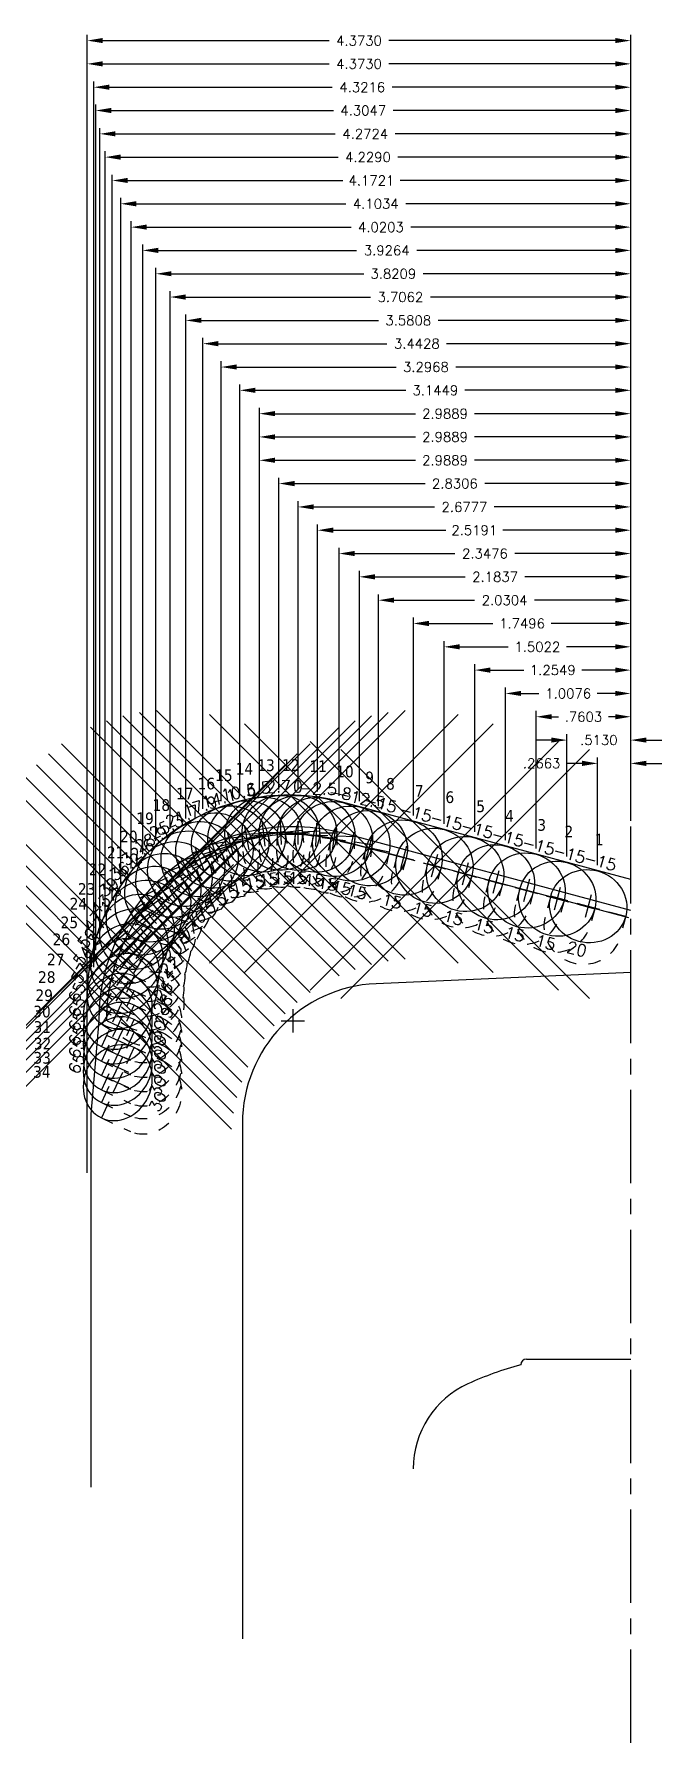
# Model space of a CAD drawing. Extents: x 25.7 to 75.8, y 0 to 21.2.
# Drawn here: x 70.73 to 75.78, y 7.41 to 21.15 of the extents above; entities that cross this region are included whole.
import ezdxf
from ezdxf.enums import TextEntityAlignment as Align

# ---------------------------------------------------------------- set-up
doc = ezdxf.new("R2010")
doc.units = 0
doc.header["$MEASUREMENT"] = 0
doc.header["$PDMODE"] = 3
doc.linetypes.add('CENTER2', pattern=[1.125, 0.75, -0.125, 0.125, -0.125])
doc.linetypes.add('HIDDEN2', pattern=[0.1875, 0.125, -0.0625])
doc.layers.get('0').update_dxf_attribs({"linetype": 'CONTINUOUS'})
for name, color, linetype, true_color in [('Blade_1', 30, 'CONTINUOUS', 0xff7f00), ('Blade_2', 7, 'CONTINUOUS', 0xcccc00), ('Blade_3', 7, 'CONTINUOUS', 0x00cc00), ('Blade_4', 7, 'CONTINUOUS', 0x00cccc), ('Blade_5', 7, 'CONTINUOUS', 0x0066cc), ('Blade_6', 190, 'CONTINUOUS', 0x7f00ff)]:
    doc.layers.add(name, color=color, linetype=linetype, true_color=true_color)
doc.layers.add('CLine', color=5, linetype='CENTER2')
doc.layers.add('Text', color=3, linetype='CONTINUOUS')
doc.styles.add('Block', font='tahoma.ttf')
doc.styles.add('RomanS', font='romans')
doc.dimstyles.get("Standard").update_dxf_attribs({"dimtxt": 0.078125, "dimasz": 0.125, "dimexe": 0.046875, "dimexo": 0.046875, "dimgap": 0.046875, "dimtad": 0, "dimtih": 1, "dimtoh": 1, "dimdec": 4, "dimzin": 4, "dimdsep": 46, "dimtxsty": 'RomanS', "dimcen": 0.09375, "dimclre": 9, "dimazin": 1, "dimtfac": 1, "dimtdec": 4, "dimtofl": 0, "dimtmove": 0, "dimatfit": 1, "dimfxl": 1, "dimtolj": 1, "dimtzin": 0, "dimarcsym": 0})

msp = doc.modelspace()

# ---------------------------------------------------------------- texts
at = {"layer": 'Blade_1', "style": 'Block'}
for s, p in [('12', (72.71996, 15.22689)), ('18', (71.6781, 14.90477)), ('7', (73.78841, 15.01913)), ('4', (74.51453, 14.81866)), ('1', (75.2361, 14.62692)), ('24', (71.01042, 14.1118)), ('30', (70.71759, 13.24466))]:
    msp.add_text(s, height=0.09375, dxfattribs=at).set_placement(p)
at = {"layer": 'Blade_2', "linetype": 'ByBlock', "style": 'Block'}
for s, p in [('11', (72.93934, 15.21713)), ('17', (71.86717, 14.99718)), ('23', (71.07693, 14.23008))]:
    msp.add_text(s, height=0.09375, dxfattribs=at).set_placement(p)
at = {"layer": 'Blade_2', "style": 'Block'}
msp.add_text('29', height=0.09375, dxfattribs=at).set_placement((70.73535, 13.37566))
at = {"layer": 'Blade_3', "style": 'Block'}
for s, p in [('10', (73.15556, 15.17479)), ('6', (74.03422, 14.9683)), ('3', (74.77332, 14.74536)), ('34', (70.71667, 12.75956))]:
    msp.add_text(s, height=0.09375, dxfattribs=at).set_placement(p)
at = {"layer": 'Blade_3', "linetype": 'ByBlock', "style": 'Block'}
for s, p in [('16', (72.04004, 15.07778)), ('22', (71.16502, 14.38769)), ('28', (70.75641, 13.52145))]:
    msp.add_text(s, height=0.09375, dxfattribs=at).set_placement(p)
at = {"layer": 'Blade_4', "linetype": 'ByBlock', "style": 'Block'}
for s, p in [('15', (72.18105, 15.14452)), ('9', (73.38882, 15.12688)), ('21', (71.31042, 14.52374)), ('27', (70.82859, 13.66313))]:
    msp.add_text(s, height=0.09375, dxfattribs=at).set_placement(p)
at = {"layer": 'Blade_4', "style": 'Block'}
msp.add_text('33', height=0.09375, dxfattribs=at).set_placement((70.71935, 12.87254))
at = {"layer": 'Blade_5', "linetype": 'ByBlock', "style": 'Block'}
for s, p in [('14', (72.34672, 15.19714)), ('20', (71.41675, 14.65209)), ('26', (70.87404, 13.82484))]:
    msp.add_text(s, height=0.09375, dxfattribs=at).set_placement(p)
at = {"layer": 'Blade_5', "style": 'Block'}
for s, p in [('8', (73.55673, 15.07559)), ('5', (74.28285, 14.8949)), ('2', (74.99201, 14.69161)), ('32', (70.72223, 12.98691))]:
    msp.add_text(s, height=0.09375, dxfattribs=at).set_placement(p)
at = {"layer": 'Blade_6', "linetype": 'ByBlock', "style": 'Block'}
for s, p in [('13', (72.52011, 15.22511)), ('19', (71.54698, 14.79841)), ('25', (70.938, 13.96165))]:
    msp.add_text(s, height=0.09375, dxfattribs=at).set_placement(p)
at = {"layer": 'Blade_6', "style": 'Block'}
msp.add_text('31', height=0.09375, dxfattribs=at).set_placement((70.71991, 13.11993))

# ---------------------------------------------------------------- blocks, each defined once
blk = doc.blocks.new('CMark')
at = {"layer": 'CLine'}
for p, q in [((-0.094, 0), (0.094, 0)), ((0, 0.094), (0, -0.094))]:
    blk.add_line(p, q, dxfattribs=at)
blk = doc.blocks.new('1613@20')
for p, q in [((-0.17, 0), (-0.312, 0)), ((0.171, 0), (0.312, 0))]:
    blk.add_line(p, q)
at = {"color": 8, "linetype": 'HIDDEN2', "ltscale": 0.5}
blk.add_line((-0.312, 0), (-0.312, -0.178), dxfattribs=at)
at = {"color": 8, "linetype": 'HIDDEN2', "ltscale": 0.5, "flags": 128}
blk.add_lwpolyline([(0.312, 0), (0.312, -0.178)], dxfattribs=at)
blk.add_ellipse((0, 0), major_axis=(-0.312, 0), ratio=0.939693, start_param=-3.141592653589793, end_param=3.141592653589793)
at = {"color": 8, "linetype": 'HIDDEN2', "ltscale": 0.5}
blk.add_ellipse((0, -0.178), major_axis=(-0.312, 0), ratio=0.939693, start_param=0, end_param=3.141593, dxfattribs=at)
blk.add_blockref('CMark', (0, 0))
at = {"style": 'RomanS'}
blk.add_text('20', height=0.094, dxfattribs=at).set_placement((0, -0.356), align=Align.MIDDLE_CENTER)
blk.add_attdef('ANG', text='', height=0.094, dxfattribs=at).set_placement((0, 0.298), align=Align.BOTTOM_CENTER)
blk = doc.blocks.new('1613@15')
for p, q in [((-0.17, 0), (-0.312, 0)), ((0.171, 0), (0.312, 0))]:
    blk.add_line(p, q)
at = {"color": 8, "linetype": 'HIDDEN2', "ltscale": 0.5}
blk.add_line((-0.312, 0), (-0.312, -0.135), dxfattribs=at)
at = {"color": 8, "linetype": 'HIDDEN2', "ltscale": 0.5, "flags": 128}
blk.add_lwpolyline([(0.312, 0), (0.312, -0.135)], dxfattribs=at)
blk.add_ellipse((0, 0), major_axis=(-0.312, 0), ratio=0.965926, start_param=-3.141592653589793, end_param=3.141592653589793)
at = {"color": 8, "linetype": 'HIDDEN2', "ltscale": 0.5}
blk.add_ellipse((0, -0.135), major_axis=(-0.312, 0), ratio=0.965926, start_param=0, end_param=3.141593, dxfattribs=at)
blk.add_blockref('CMark', (0, 0))
at = {"style": 'RomanS'}
blk.add_text('15', height=0.094, dxfattribs=at).set_placement((0, -0.364), align=Align.MIDDLE_CENTER)
blk.add_attdef('ANG', text='', height=0.094, dxfattribs=at).set_placement((0, 0.298), align=Align.BOTTOM_CENTER)
blk = doc.blocks.new('1613@22')
for p, q in [((-0.17, 0), (-0.313, 0)), ((0.171, 0), (0.312, 0))]:
    blk.add_line(p, q)
at = {"color": 8, "linetype": 'HIDDEN2', "ltscale": 0.5}
blk.add_line((-0.313, 0), (-0.313, -0.195), dxfattribs=at)
at = {"color": 8, "linetype": 'HIDDEN2', "ltscale": 0.5, "flags": 128}
blk.add_lwpolyline([(0.312, 0), (0.312, -0.195)], dxfattribs=at)
blk.add_ellipse((0, 0), major_axis=(-0.312, 0), ratio=0.927168, start_param=3.141593, end_param=9.424778)
at = {"color": 8, "linetype": 'HIDDEN2', "ltscale": 0.5}
blk.add_ellipse((0, -0.195), major_axis=(-0.312, 0), ratio=0.927168, start_param=0, end_param=3.141593, dxfattribs=at)
blk.add_blockref('CMark', (0, 0))
at = {"style": 'RomanS'}
blk.add_text('22', height=0.094, dxfattribs=at).set_placement((0.003, -0.376), align=Align.MIDDLE_CENTER)
blk.add_attdef('ANG', text='', height=0.094, dxfattribs=at).set_placement((0, 0.287), align=Align.BOTTOM_CENTER)
blk = doc.blocks.new('1613@30')
for p, q in [((-0.17, 0), (-0.312, 0)), ((0.171, 0), (0.312, 0))]:
    blk.add_line(p, q)
at = {"color": 8, "linetype": 'HIDDEN2', "ltscale": 0.5}
blk.add_line((-0.312, 0), (-0.312, -0.26), dxfattribs=at)
at = {"color": 8, "linetype": 'HIDDEN2', "ltscale": 0.5, "flags": 128}
blk.add_lwpolyline([(0.312, 0), (0.312, -0.26)], dxfattribs=at)
at = {"extrusion": (0, 0, -1)}
blk.add_ellipse((0, 0), major_axis=(-0.312, 0), ratio=0.866025, start_param=-3.141592653589793, end_param=3.141592653589793, dxfattribs=at)
at = {"color": 8, "linetype": 'HIDDEN2', "ltscale": 0.5, "extrusion": (0, 0, -1)}
blk.add_ellipse((0, -0.26), major_axis=(-0.312, 0), ratio=0.866025, start_param=3.068877, end_param=6.355901, dxfattribs=at)
blk.add_blockref('CMark', (0, 0))
at = {"style": 'RomanS'}
blk.add_text('30', height=0.094, dxfattribs=at).set_placement((0, -0.356), align=Align.MIDDLE_CENTER)
blk.add_attdef('ANG', text='', height=0.094, dxfattribs=at).set_placement((0, 0.287), align=Align.BOTTOM_CENTER)
blk = doc.blocks.new('1613@18')
for p, q in [((-0.17, 0), (-0.312, 0)), ((0.171, 0), (0.312, 0))]:
    blk.add_line(p, q)
at = {"color": 8, "linetype": 'HIDDEN2', "ltscale": 0.5}
blk.add_line((-0.312, 0), (-0.312, -0.159), dxfattribs=at)
at = {"color": 8, "linetype": 'HIDDEN2', "ltscale": 0.5, "flags": 128}
blk.add_lwpolyline([(0.312, 0), (0.312, -0.159)], dxfattribs=at)
at = {"extrusion": (0, 0, -1)}
blk.add_ellipse((0, 0), major_axis=(-0.312, 0), ratio=0.95104, start_param=-3.141592653589793, end_param=3.141592653589793, dxfattribs=at)
at = {"color": 8, "linetype": 'HIDDEN2', "ltscale": 0.5}
blk.add_ellipse((0, -0.161), major_axis=(0.312, 0), ratio=0.953717, start_param=3.141593, end_param=6.283185, dxfattribs=at)
blk.add_blockref('CMark', (0, 0))
at = {"style": 'RomanS'}
blk.add_text('18', height=0.094, dxfattribs=at).set_placement((0, -0.364), align=Align.MIDDLE_CENTER)
blk.add_attdef('ANG', text='', height=0.094, dxfattribs=at).set_placement((0, 0.298), align=Align.BOTTOM_CENTER)
blk = doc.blocks.new('1613@17')
for p, q in [((-0.17, 0), (-0.313, 0)), ((0.171, 0), (0.312, 0))]:
    blk.add_line(p, q)
at = {"color": 8, "linetype": 'HIDDEN2', "ltscale": 0.5}
blk.add_line((-0.313, 0), (-0.313, -0.152), dxfattribs=at)
at = {"color": 8, "linetype": 'HIDDEN2', "ltscale": 0.5, "flags": 128}
blk.add_lwpolyline([(0.312, 0), (0.312, -0.152)], dxfattribs=at)
blk.add_ellipse((0, 0), major_axis=(-0.312, 0), ratio=0.95632, start_param=3.141593, end_param=9.424778)
at = {"color": 8, "linetype": 'HIDDEN2', "ltscale": 0.5}
blk.add_ellipse((0, -0.152), major_axis=(-0.312, 0), ratio=0.95632, start_param=0, end_param=3.141593, dxfattribs=at)
blk.add_blockref('CMark', (0, 0))
at = {"style": 'RomanS'}
blk.add_text('17', height=0.094, dxfattribs=at).set_placement((0.001, -0.373), align=Align.MIDDLE_CENTER)
blk.add_attdef('ANG', text='', height=0.094, dxfattribs=at).set_placement((0, 0.298), align=Align.BOTTOM_CENTER)
blk = doc.blocks.new('1613@16')
for p, q in [((-0.17, 0), (-0.312, 0)), ((0.171, 0), (0.312, 0))]:
    blk.add_line(p, q)
at = {"color": 8, "linetype": 'HIDDEN2', "ltscale": 0.5}
blk.add_line((-0.312, 0), (-0.312, -0.143), dxfattribs=at)
at = {"color": 8, "linetype": 'HIDDEN2', "ltscale": 0.5, "flags": 128}
blk.add_lwpolyline([(0.312, 0), (0.312, -0.143)], dxfattribs=at)
at = {"extrusion": (0, 0, -1)}
blk.add_ellipse((0, 0), major_axis=(-0.312, 0), ratio=0.961248, start_param=-3.141592653589793, end_param=3.141592653589793, dxfattribs=at)
at = {"color": 8, "linetype": 'HIDDEN2', "ltscale": 0.5}
blk.add_ellipse((0, -0.143), major_axis=(0.312, 0), ratio=0.953717, start_param=3.141593, end_param=6.283185, dxfattribs=at)
blk.add_blockref('CMark', (0, 0))
at = {"style": 'RomanS'}
blk.add_text('16', height=0.094, dxfattribs=at).set_placement((0, -0.364), align=Align.MIDDLE_CENTER)
blk.add_attdef('ANG', text='', height=0.094, dxfattribs=at).set_placement((0, 0.298), align=Align.BOTTOM_CENTER)
blk = doc.blocks.new('1613@24')
for p, q in [((-0.17, 0), (-0.313, 0)), ((0.171, 0), (0.312, 0))]:
    blk.add_line(p, q)
at = {"color": 8, "linetype": 'HIDDEN2', "ltscale": 0.5}
blk.add_line((-0.313, 0), (-0.313, -0.212), dxfattribs=at)
at = {"color": 8, "linetype": 'HIDDEN2', "ltscale": 0.5, "flags": 128}
blk.add_lwpolyline([(0.312, 0), (0.312, -0.212)], dxfattribs=at)
blk.add_ellipse((0, 0), major_axis=(-0.312, 0), ratio=0.913536, start_param=3.141593, end_param=9.424778)
at = {"color": 8, "linetype": 'HIDDEN2', "ltscale": 0.5}
blk.add_ellipse((0, -0.212), major_axis=(-0.312, 0), ratio=0.910656, start_param=0, end_param=3.141593, dxfattribs=at)
blk.add_blockref('CMark', (0, 0))
at = {"style": 'RomanS'}
blk.add_text('24', height=0.094, dxfattribs=at).set_placement((0, -0.376), align=Align.MIDDLE_CENTER)
blk.add_attdef('ANG', text='', height=0.094, dxfattribs=at).set_placement((0, 0.287), align=Align.BOTTOM_CENTER)
blk = doc.blocks.new('1613@26')
for p, q in [((-0.17, 0), (-0.313, 0)), ((0.171, 0), (0.312, 0))]:
    blk.add_line(p, q)
at = {"color": 8, "linetype": 'HIDDEN2', "ltscale": 0.5}
blk.add_line((-0.313, 0), (-0.313, -0.228), dxfattribs=at)
at = {"color": 8, "linetype": 'HIDDEN2', "ltscale": 0.5, "flags": 128}
blk.add_lwpolyline([(0.312, 0), (0.312, -0.228)], dxfattribs=at)
blk.add_ellipse((0, 0), major_axis=(-0.312, 0), ratio=0.898784, start_param=3.141593, end_param=9.424778)
at = {"color": 8, "linetype": 'HIDDEN2', "ltscale": 0.5}
blk.add_ellipse((0, -0.228), major_axis=(-0.312, 0), ratio=0.898784, start_param=0, end_param=3.141593, dxfattribs=at)
blk.add_blockref('CMark', (0, 0))
at = {"style": 'RomanS'}
blk.add_text('26', height=0.094, dxfattribs=at).set_placement((0, -0.381), align=Align.MIDDLE_CENTER)
blk.add_attdef('ANG', text='', height=0.094, dxfattribs=at).set_placement((0, 0.287), align=Align.BOTTOM_CENTER)
blk = doc.blocks.new('1613@28')
for p, q in [((-0.17, 0), (-0.313, 0)), ((0.171, 0), (0.312, 0))]:
    blk.add_line(p, q)
at = {"color": 8, "linetype": 'HIDDEN2', "ltscale": 0.5}
blk.add_line((-0.313, 0), (-0.313, -0.244), dxfattribs=at)
at = {"color": 8, "linetype": 'HIDDEN2', "ltscale": 0.5, "flags": 128}
blk.add_lwpolyline([(0.312, 0), (0.312, -0.244)], dxfattribs=at)
blk.add_ellipse((0, 0), major_axis=(-0.312, 0), ratio=0.882944, start_param=3.141593, end_param=9.424778)
at = {"color": 8, "linetype": 'HIDDEN2', "ltscale": 0.5}
blk.add_ellipse((0, -0.244), major_axis=(-0.312, 0), ratio=0.882944, start_param=0, end_param=3.141593, dxfattribs=at)
blk.add_blockref('CMark', (0, 0))
at = {"style": 'RomanS'}
blk.add_text('28', height=0.094, dxfattribs=at).set_placement((0, -0.389), align=Align.MIDDLE_CENTER)
blk.add_attdef('ANG', text='', height=0.094, dxfattribs=at).set_placement((0, 0.287), align=Align.BOTTOM_CENTER)
blk = doc.blocks.new('1613@29')
for p, q in [((-0.17, 0), (-0.313, 0)), ((0.171, 0), (0.312, 0))]:
    blk.add_line(p, q)
at = {"color": 8, "linetype": 'HIDDEN2', "ltscale": 0.5}
blk.add_line((-0.313, 0), (-0.313, -0.252), dxfattribs=at)
at = {"color": 8, "linetype": 'HIDDEN2', "ltscale": 0.5, "flags": 128}
blk.add_lwpolyline([(0.312, 0), (0.312, -0.252)], dxfattribs=at)
blk.add_ellipse((0, 0), major_axis=(-0.312, 0), ratio=0.874624, start_param=3.141593, end_param=9.424778)
at = {"color": 8, "linetype": 'HIDDEN2', "ltscale": 0.5}
blk.add_ellipse((0, -0.252), major_axis=(-0.312, 0), ratio=0.874624, start_param=0, end_param=3.141593, dxfattribs=at)
blk.add_blockref('CMark', (0, 0))
at = {"style": 'RomanS'}
blk.add_text('29', height=0.094, dxfattribs=at).set_placement((0.006, -0.395), align=Align.MIDDLE_CENTER)
blk.add_attdef('ANG', text='', height=0.094, dxfattribs=at).set_placement((0, 0.287), align=Align.BOTTOM_CENTER)
blk = doc.blocks.new('*D360')
at = {"layer": 'Blade_6', "color": 0, "linetype": 'ByBlock', "lineweight": -2, "transparency": 16777216}
for p, q in [((75.134, 15.287), (75.009, 15.287)), ((75.65, 15.287), (75.775, 15.287))]:
    blk.add_line(p, q, dxfattribs=at)
at = {"layer": 'Blade_6', "color": 9, "linetype": 'ByBlock', "lineweight": -2, "transparency": 16777216}
for p, q in [((75.259, 14.469), (75.259, 15.334)), ((75.525, 14.825), (75.525, 15.334))]:
    blk.add_line(p, q, dxfattribs=at)
at = {"layer": 'Blade_6', "color": 0, "linetype": 'ByBlock', "transparency": 16777216}
for points in [[(75.134, 15.308), (75.134, 15.266), (75.259, 15.287)], [(75.65, 15.308), (75.65, 15.266), (75.525, 15.287)]]:
    blk.add_solid(points, dxfattribs=at)
at = {"layer": 'Blade_6', "color": 0, "linetype": 'ByBlock', "transparency": 16777216, "insert": (74.808, 15.287), "char_height": 0.0781, "attachment_point": 5, "style": 'RomanS'}
blk.add_mtext('\\A1;.2663', dxfattribs=at)
blk = doc.blocks.new('*D361')
at = {"layer": 'Blade_6', "color": 0, "linetype": 'ByBlock', "lineweight": -2, "transparency": 16777216}
for p, q in [((74.887, 15.474), (74.762, 15.474)), ((75.65, 15.474), (75.775, 15.474))]:
    blk.add_line(p, q, dxfattribs=at)
at = {"layer": 'Blade_6', "color": 9, "linetype": 'ByBlock', "lineweight": -2, "transparency": 16777216}
for p, q in [((75.012, 14.537), (75.012, 15.521)), ((75.525, 14.825), (75.525, 15.521))]:
    blk.add_line(p, q, dxfattribs=at)
at = {"layer": 'Blade_6', "color": 0, "linetype": 'ByBlock', "transparency": 16777216}
for points in [[(74.887, 15.495), (74.887, 15.454), (75.012, 15.474)], [(75.65, 15.495), (75.65, 15.454), (75.525, 15.474)]]:
    blk.add_solid(points, dxfattribs=at)
at = {"layer": 'Blade_6', "color": 0, "linetype": 'ByBlock', "transparency": 16777216, "insert": (75.269, 15.474), "char_height": 0.0781, "attachment_point": 5, "style": 'RomanS'}
blk.add_mtext('\\A1;.5130', dxfattribs=at)
blk = doc.blocks.new('*D362')
at = {"layer": 'Blade_6', "color": 9, "linetype": 'ByBlock', "lineweight": -2, "transparency": 16777216}
for p, q in [((74.765, 14.603), (74.765, 15.709)), ((75.525, 14.825), (75.525, 15.709))]:
    blk.add_line(p, q, dxfattribs=at)
at = {"layer": 'Blade_6', "color": 0, "linetype": 'ByBlock', "lineweight": -2, "transparency": 16777216}
for p, q in [((74.89, 15.662), (74.944, 15.662)), ((75.4, 15.662), (75.347, 15.662))]:
    blk.add_line(p, q, dxfattribs=at)
at = {"layer": 'Blade_6', "color": 0, "linetype": 'ByBlock', "transparency": 16777216}
for points in [[(74.89, 15.683), (74.89, 15.641), (74.765, 15.662)], [(75.4, 15.683), (75.4, 15.641), (75.525, 15.662)]]:
    blk.add_solid(points, dxfattribs=at)
at = {"layer": 'Blade_6', "color": 0, "linetype": 'ByBlock', "transparency": 16777216, "insert": (75.145, 15.662), "char_height": 0.0781, "attachment_point": 5, "style": 'RomanS'}
blk.add_mtext('\\A1;.7603', dxfattribs=at)
blk = doc.blocks.new('*D363')
at = {"layer": 'Blade_6', "color": 9, "linetype": 'ByBlock', "lineweight": -2, "transparency": 16777216}
for p, q in [((74.518, 14.669), (74.518, 15.896)), ((75.525, 14.825), (75.525, 15.896))]:
    blk.add_line(p, q, dxfattribs=at)
at = {"layer": 'Blade_6', "color": 0, "linetype": 'ByBlock', "lineweight": -2, "transparency": 16777216}
for p, q in [((74.643, 15.849), (74.787, 15.849)), ((75.4, 15.849), (75.256, 15.849))]:
    blk.add_line(p, q, dxfattribs=at)
at = {"layer": 'Blade_6', "color": 0, "linetype": 'ByBlock', "transparency": 16777216}
for points in [[(74.643, 15.87), (74.643, 15.829), (74.518, 15.849)], [(75.4, 15.87), (75.4, 15.829), (75.525, 15.849)]]:
    blk.add_solid(points, dxfattribs=at)
at = {"layer": 'Blade_6', "color": 0, "linetype": 'ByBlock', "transparency": 16777216, "insert": (75.022, 15.849), "char_height": 0.0781, "attachment_point": 5, "style": 'RomanS'}
blk.add_mtext('\\A1;1.0076', dxfattribs=at)
blk = doc.blocks.new('*D364')
at = {"layer": 'Blade_6', "color": 9, "linetype": 'ByBlock', "lineweight": -2, "transparency": 16777216}
for p, q in [((74.271, 14.736), (74.271, 16.084)), ((75.525, 14.825), (75.525, 16.084))]:
    blk.add_line(p, q, dxfattribs=at)
at = {"layer": 'Blade_6', "color": 0, "linetype": 'ByBlock', "lineweight": -2, "transparency": 16777216}
for p, q in [((74.396, 16.037), (74.665, 16.037)), ((75.4, 16.037), (75.131, 16.037))]:
    blk.add_line(p, q, dxfattribs=at)
at = {"layer": 'Blade_6', "color": 0, "linetype": 'ByBlock', "transparency": 16777216}
for points in [[(74.396, 16.058), (74.396, 16.016), (74.271, 16.037)], [(75.4, 16.058), (75.4, 16.016), (75.525, 16.037)]]:
    blk.add_solid(points, dxfattribs=at)
at = {"layer": 'Blade_6', "color": 0, "linetype": 'ByBlock', "transparency": 16777216, "insert": (74.898, 16.037), "char_height": 0.0781, "attachment_point": 5, "style": 'RomanS'}
blk.add_mtext('\\A1;1.2549', dxfattribs=at)
blk = doc.blocks.new('*D365')
at = {"layer": 'Blade_6', "color": 9, "linetype": 'ByBlock', "lineweight": -2, "transparency": 16777216}
for p, q in [((74.023, 14.802), (74.023, 16.271)), ((75.525, 14.825), (75.525, 16.271))]:
    blk.add_line(p, q, dxfattribs=at)
at = {"layer": 'Blade_6', "color": 0, "linetype": 'ByBlock', "lineweight": -2, "transparency": 16777216}
for p, q in [((74.148, 16.224), (74.54, 16.224)), ((75.4, 16.224), (75.009, 16.224))]:
    blk.add_line(p, q, dxfattribs=at)
at = {"layer": 'Blade_6', "color": 0, "linetype": 'ByBlock', "transparency": 16777216}
for points in [[(74.148, 16.245), (74.148, 16.204), (74.023, 16.224)], [(75.4, 16.245), (75.4, 16.204), (75.525, 16.224)]]:
    blk.add_solid(points, dxfattribs=at)
at = {"layer": 'Blade_6', "color": 0, "linetype": 'ByBlock', "transparency": 16777216, "insert": (74.774, 16.224), "char_height": 0.0781, "attachment_point": 5, "style": 'RomanS'}
blk.add_mtext('\\A1;1.5022', dxfattribs=at)
blk = doc.blocks.new('*D366')
at = {"layer": 'Blade_6', "color": 9, "linetype": 'ByBlock', "lineweight": -2, "transparency": 16777216}
for p, q in [((73.776, 14.868), (73.776, 16.459)), ((75.525, 14.825), (75.525, 16.459))]:
    blk.add_line(p, q, dxfattribs=at)
at = {"layer": 'Blade_6', "color": 0, "linetype": 'ByBlock', "lineweight": -2, "transparency": 16777216}
for p, q in [((73.901, 16.412), (74.416, 16.412)), ((75.4, 16.412), (74.885, 16.412))]:
    blk.add_line(p, q, dxfattribs=at)
at = {"layer": 'Blade_6', "color": 0, "linetype": 'ByBlock', "transparency": 16777216}
for points in [[(73.901, 16.433), (73.901, 16.391), (73.776, 16.412)], [(75.4, 16.433), (75.4, 16.391), (75.525, 16.412)]]:
    blk.add_solid(points, dxfattribs=at)
at = {"layer": 'Blade_6', "color": 0, "linetype": 'ByBlock', "transparency": 16777216, "insert": (74.651, 16.412), "char_height": 0.0781, "attachment_point": 5, "style": 'RomanS'}
blk.add_mtext('\\A1;1.7496', dxfattribs=at)
blk = doc.blocks.new('*D367')
at = {"layer": 'Blade_6', "color": 9, "linetype": 'ByBlock', "lineweight": -2, "transparency": 16777216}
for p, q in [((73.495, 14.944), (73.495, 16.646)), ((75.525, 14.825), (75.525, 16.646))]:
    blk.add_line(p, q, dxfattribs=at)
at = {"layer": 'Blade_6', "color": 0, "linetype": 'ByBlock', "lineweight": -2, "transparency": 16777216}
for p, q in [((73.62, 16.599), (74.268, 16.599)), ((75.4, 16.599), (74.752, 16.599))]:
    blk.add_line(p, q, dxfattribs=at)
at = {"layer": 'Blade_6', "color": 0, "linetype": 'ByBlock', "transparency": 16777216}
for points in [[(73.62, 16.62), (73.62, 16.579), (73.495, 16.599)], [(75.4, 16.62), (75.4, 16.579), (75.525, 16.599)]]:
    blk.add_solid(points, dxfattribs=at)
at = {"layer": 'Blade_6', "color": 0, "linetype": 'ByBlock', "transparency": 16777216, "insert": (74.51, 16.599), "char_height": 0.0781, "attachment_point": 5, "style": 'RomanS'}
blk.add_mtext('\\A1;2.0304', dxfattribs=at)
blk = doc.blocks.new('*D368')
at = {"layer": 'Blade_6', "color": 9, "linetype": 'ByBlock', "lineweight": -2, "transparency": 16777216}
for p, q in [((73.342, 14.984), (73.342, 16.834)), ((75.525, 14.825), (75.525, 16.834))]:
    blk.add_line(p, q, dxfattribs=at)
at = {"layer": 'Blade_6', "color": 0, "linetype": 'ByBlock', "lineweight": -2, "transparency": 16777216}
for p, q in [((73.467, 16.787), (74.193, 16.787)), ((75.4, 16.787), (74.674, 16.787))]:
    blk.add_line(p, q, dxfattribs=at)
at = {"layer": 'Blade_6', "color": 0, "linetype": 'ByBlock', "transparency": 16777216}
for points in [[(73.467, 16.808), (73.467, 16.766), (73.342, 16.787)], [(75.4, 16.808), (75.4, 16.766), (75.525, 16.787)]]:
    blk.add_solid(points, dxfattribs=at)
at = {"layer": 'Blade_6', "color": 0, "linetype": 'ByBlock', "transparency": 16777216, "insert": (74.434, 16.787), "char_height": 0.0781, "attachment_point": 5, "style": 'RomanS'}
blk.add_mtext('\\A1;2.1837', dxfattribs=at)
blk = doc.blocks.new('*D369')
at = {"layer": 'Blade_6', "color": 9, "linetype": 'ByBlock', "lineweight": -2, "transparency": 16777216}
for p, q in [((73.178, 15.025), (73.178, 17.021)), ((75.525, 14.825), (75.525, 17.021))]:
    blk.add_line(p, q, dxfattribs=at)
at = {"layer": 'Blade_6', "color": 0, "linetype": 'ByBlock', "lineweight": -2, "transparency": 16777216}
for p, q in [((73.303, 16.974), (74.111, 16.974)), ((75.4, 16.974), (74.592, 16.974))]:
    blk.add_line(p, q, dxfattribs=at)
at = {"layer": 'Blade_6', "color": 0, "linetype": 'ByBlock', "transparency": 16777216}
for points in [[(73.303, 16.995), (73.303, 16.954), (73.178, 16.974)], [(75.4, 16.995), (75.4, 16.954), (75.525, 16.974)]]:
    blk.add_solid(points, dxfattribs=at)
at = {"layer": 'Blade_6', "color": 0, "linetype": 'ByBlock', "transparency": 16777216, "insert": (74.352, 16.974), "char_height": 0.0781, "attachment_point": 5, "style": 'RomanS'}
blk.add_mtext('\\A1;2.3476', dxfattribs=at)
blk = doc.blocks.new('*D370')
at = {"layer": 'Blade_6', "color": 9, "linetype": 'ByBlock', "lineweight": -2, "transparency": 16777216}
for p, q in [((73.006, 15.061), (73.006, 17.209)), ((75.525, 14.825), (75.525, 17.209))]:
    blk.add_line(p, q, dxfattribs=at)
at = {"layer": 'Blade_6', "color": 0, "linetype": 'ByBlock', "lineweight": -2, "transparency": 16777216}
for p, q in [((73.131, 17.162), (74.037, 17.162)), ((75.4, 17.162), (74.495, 17.162))]:
    blk.add_line(p, q, dxfattribs=at)
at = {"layer": 'Blade_6', "color": 0, "linetype": 'ByBlock', "transparency": 16777216}
for points in [[(73.131, 17.183), (73.131, 17.141), (73.006, 17.162)], [(75.4, 17.183), (75.4, 17.141), (75.525, 17.162)]]:
    blk.add_solid(points, dxfattribs=at)
at = {"layer": 'Blade_6', "color": 0, "linetype": 'ByBlock', "transparency": 16777216, "insert": (74.266, 17.162), "char_height": 0.0781, "attachment_point": 5, "style": 'RomanS'}
blk.add_mtext('\\A1;2.5191', dxfattribs=at)
blk = doc.blocks.new('*D371')
at = {"layer": 'Blade_6', "color": 9, "linetype": 'ByBlock', "lineweight": -2, "transparency": 16777216}
for p, q in [((72.848, 15.077), (72.848, 17.396)), ((75.525, 14.825), (75.525, 17.396))]:
    blk.add_line(p, q, dxfattribs=at)
at = {"layer": 'Blade_6', "color": 0, "linetype": 'ByBlock', "lineweight": -2, "transparency": 16777216}
for p, q in [((72.973, 17.349), (73.946, 17.349)), ((75.4, 17.349), (74.427, 17.349))]:
    blk.add_line(p, q, dxfattribs=at)
at = {"layer": 'Blade_6', "color": 0, "linetype": 'ByBlock', "transparency": 16777216}
for points in [[(72.973, 17.37), (72.973, 17.329), (72.848, 17.349)], [(75.4, 17.37), (75.4, 17.329), (75.525, 17.349)]]:
    blk.add_solid(points, dxfattribs=at)
at = {"layer": 'Blade_6', "color": 0, "linetype": 'ByBlock', "transparency": 16777216, "insert": (74.187, 17.349), "char_height": 0.0781, "attachment_point": 5, "style": 'RomanS'}
blk.add_mtext('\\A1;2.6777', dxfattribs=at)
blk = doc.blocks.new('*D372')
at = {"layer": 'Blade_6', "color": 9, "linetype": 'ByBlock', "lineweight": -2, "transparency": 16777216}
for p, q in [((72.695, 15.077), (72.695, 17.584)), ((75.525, 14.825), (75.525, 17.584))]:
    blk.add_line(p, q, dxfattribs=at)
at = {"layer": 'Blade_6', "color": 0, "linetype": 'ByBlock', "lineweight": -2, "transparency": 16777216}
for p, q in [((72.82, 17.537), (73.87, 17.537)), ((75.4, 17.537), (74.351, 17.537))]:
    blk.add_line(p, q, dxfattribs=at)
at = {"layer": 'Blade_6', "color": 0, "linetype": 'ByBlock', "transparency": 16777216}
for points in [[(72.82, 17.558), (72.82, 17.516), (72.695, 17.537)], [(75.4, 17.558), (75.4, 17.516), (75.525, 17.537)]]:
    blk.add_solid(points, dxfattribs=at)
at = {"layer": 'Blade_6', "color": 0, "linetype": 'ByBlock', "transparency": 16777216, "insert": (74.11, 17.537), "char_height": 0.0781, "attachment_point": 5, "style": 'RomanS'}
blk.add_mtext('\\A1;2.8306', dxfattribs=at)
blk = doc.blocks.new('*D373')
at = {"layer": 'Blade_6', "color": 9, "linetype": 'ByBlock', "lineweight": -2, "transparency": 16777216}
for p, q in [((72.537, 15.061), (72.537, 17.771)), ((75.525, 14.825), (75.525, 17.771))]:
    blk.add_line(p, q, dxfattribs=at)
at = {"layer": 'Blade_6', "color": 0, "linetype": 'ByBlock', "lineweight": -2, "transparency": 16777216}
for p, q in [((72.662, 17.724), (73.793, 17.724)), ((75.4, 17.724), (74.269, 17.724))]:
    blk.add_line(p, q, dxfattribs=at)
at = {"layer": 'Blade_6', "color": 0, "linetype": 'ByBlock', "transparency": 16777216}
for points in [[(72.662, 17.745), (72.662, 17.704), (72.537, 17.724)], [(75.4, 17.745), (75.4, 17.704), (75.525, 17.724)]]:
    blk.add_solid(points, dxfattribs=at)
at = {"layer": 'Blade_6', "color": 0, "linetype": 'ByBlock', "transparency": 16777216, "insert": (74.031, 17.724), "char_height": 0.0781, "attachment_point": 5, "style": 'RomanS'}
blk.add_mtext('\\A1;2.9889', dxfattribs=at)
blk = doc.blocks.new('*D374')
at = {"layer": 'Blade_6', "color": 9, "linetype": 'ByBlock', "lineweight": -2, "transparency": 16777216}
for p, q in [((72.537, 15.061), (72.537, 17.959)), ((75.525, 14.825), (75.525, 17.959))]:
    blk.add_line(p, q, dxfattribs=at)
at = {"layer": 'Blade_6', "color": 0, "linetype": 'ByBlock', "lineweight": -2, "transparency": 16777216}
for p, q in [((72.662, 17.912), (73.793, 17.912)), ((75.4, 17.912), (74.269, 17.912))]:
    blk.add_line(p, q, dxfattribs=at)
at = {"layer": 'Blade_6', "color": 0, "linetype": 'ByBlock', "transparency": 16777216}
for points in [[(72.662, 17.933), (72.662, 17.891), (72.537, 17.912)], [(75.4, 17.933), (75.4, 17.891), (75.525, 17.912)]]:
    blk.add_solid(points, dxfattribs=at)
at = {"layer": 'Blade_6', "color": 0, "linetype": 'ByBlock', "transparency": 16777216, "insert": (74.031, 17.912), "char_height": 0.0781, "attachment_point": 5, "style": 'RomanS'}
blk.add_mtext('\\A1;2.9889', dxfattribs=at)
blk = doc.blocks.new('*D375')
at = {"layer": 'Blade_6', "color": 9, "linetype": 'ByBlock', "lineweight": -2, "transparency": 16777216}
for p, q in [((72.537, 15.061), (72.537, 18.146)), ((75.525, 14.825), (75.525, 18.146))]:
    blk.add_line(p, q, dxfattribs=at)
at = {"layer": 'Blade_6', "color": 0, "linetype": 'ByBlock', "lineweight": -2, "transparency": 16777216}
for p, q in [((72.662, 18.099), (73.793, 18.099)), ((75.4, 18.099), (74.269, 18.099))]:
    blk.add_line(p, q, dxfattribs=at)
at = {"layer": 'Blade_6', "color": 0, "linetype": 'ByBlock', "transparency": 16777216}
for points in [[(72.662, 18.12), (72.662, 18.079), (72.537, 18.099)], [(75.4, 18.12), (75.4, 18.079), (75.525, 18.099)]]:
    blk.add_solid(points, dxfattribs=at)
at = {"layer": 'Blade_6', "color": 0, "linetype": 'ByBlock', "transparency": 16777216, "insert": (74.031, 18.099), "char_height": 0.0781, "attachment_point": 5, "style": 'RomanS'}
blk.add_mtext('\\A1;2.9889', dxfattribs=at)
blk = doc.blocks.new('*D376')
at = {"layer": 'Blade_6', "color": 9, "linetype": 'ByBlock', "lineweight": -2, "transparency": 16777216}
for p, q in [((72.381, 15.029), (72.381, 18.334)), ((75.525, 14.825), (75.525, 18.334))]:
    blk.add_line(p, q, dxfattribs=at)
at = {"layer": 'Blade_6', "color": 0, "linetype": 'ByBlock', "lineweight": -2, "transparency": 16777216}
for p, q in [((72.506, 18.287), (73.715, 18.287)), ((75.4, 18.287), (74.191, 18.287))]:
    blk.add_line(p, q, dxfattribs=at)
at = {"layer": 'Blade_6', "color": 0, "linetype": 'ByBlock', "transparency": 16777216}
for points in [[(72.506, 18.308), (72.506, 18.266), (72.381, 18.287)], [(75.4, 18.308), (75.4, 18.266), (75.525, 18.287)]]:
    blk.add_solid(points, dxfattribs=at)
at = {"layer": 'Blade_6', "color": 0, "linetype": 'ByBlock', "transparency": 16777216, "insert": (73.953, 18.287), "char_height": 0.0781, "attachment_point": 5, "style": 'RomanS'}
blk.add_mtext('\\A1;3.1449', dxfattribs=at)
blk = doc.blocks.new('*D377')
at = {"layer": 'Blade_6', "color": 9, "linetype": 'ByBlock', "lineweight": -2, "transparency": 16777216}
for p, q in [((72.229, 14.982), (72.229, 18.521)), ((75.525, 14.825), (75.525, 18.521))]:
    blk.add_line(p, q, dxfattribs=at)
at = {"layer": 'Blade_6', "color": 0, "linetype": 'ByBlock', "lineweight": -2, "transparency": 16777216}
for p, q in [((72.354, 18.474), (73.637, 18.474)), ((75.4, 18.474), (74.117, 18.474))]:
    blk.add_line(p, q, dxfattribs=at)
at = {"layer": 'Blade_6', "color": 0, "linetype": 'ByBlock', "transparency": 16777216}
for points in [[(72.354, 18.495), (72.354, 18.454), (72.229, 18.474)], [(75.4, 18.495), (75.4, 18.454), (75.525, 18.474)]]:
    blk.add_solid(points, dxfattribs=at)
at = {"layer": 'Blade_6', "color": 0, "linetype": 'ByBlock', "transparency": 16777216, "insert": (73.877, 18.474), "char_height": 0.0781, "attachment_point": 5, "style": 'RomanS'}
blk.add_mtext('\\A1;3.2968', dxfattribs=at)
blk = doc.blocks.new('*D378')
at = {"layer": 'Blade_6', "color": 9, "linetype": 'ByBlock', "lineweight": -2, "transparency": 16777216}
for p, q in [((72.083, 14.921), (72.083, 18.709)), ((75.525, 14.825), (75.525, 18.709))]:
    blk.add_line(p, q, dxfattribs=at)
at = {"layer": 'Blade_6', "color": 0, "linetype": 'ByBlock', "lineweight": -2, "transparency": 16777216}
for p, q in [((72.208, 18.662), (73.564, 18.662)), ((75.4, 18.662), (74.044, 18.662))]:
    blk.add_line(p, q, dxfattribs=at)
at = {"layer": 'Blade_6', "color": 0, "linetype": 'ByBlock', "transparency": 16777216}
for points in [[(72.208, 18.683), (72.208, 18.641), (72.083, 18.662)], [(75.4, 18.683), (75.4, 18.641), (75.525, 18.662)]]:
    blk.add_solid(points, dxfattribs=at)
at = {"layer": 'Blade_6', "color": 0, "linetype": 'ByBlock', "transparency": 16777216, "insert": (73.804, 18.662), "char_height": 0.0781, "attachment_point": 5, "style": 'RomanS'}
blk.add_mtext('\\A1;3.4428', dxfattribs=at)
blk = doc.blocks.new('*D379')
at = {"layer": 'Blade_6', "color": 9, "linetype": 'ByBlock', "lineweight": -2, "transparency": 16777216}
for p, q in [((71.945, 14.844), (71.945, 18.896)), ((75.525, 14.825), (75.525, 18.896))]:
    blk.add_line(p, q, dxfattribs=at)
at = {"layer": 'Blade_6', "color": 0, "linetype": 'ByBlock', "lineweight": -2, "transparency": 16777216}
for p, q in [((72.07, 18.849), (73.495, 18.849)), ((75.4, 18.849), (73.975, 18.849))]:
    blk.add_line(p, q, dxfattribs=at)
at = {"layer": 'Blade_6', "color": 0, "linetype": 'ByBlock', "transparency": 16777216}
for points in [[(72.07, 18.87), (72.07, 18.829), (71.945, 18.849)], [(75.4, 18.87), (75.4, 18.829), (75.525, 18.849)]]:
    blk.add_solid(points, dxfattribs=at)
at = {"layer": 'Blade_6', "color": 0, "linetype": 'ByBlock', "transparency": 16777216, "insert": (73.735, 18.849), "char_height": 0.0781, "attachment_point": 5, "style": 'RomanS'}
blk.add_mtext('\\A1;3.5808', dxfattribs=at)
blk = doc.blocks.new('*D380')
at = {"layer": 'Blade_6', "color": 9, "linetype": 'ByBlock', "lineweight": -2, "transparency": 16777216}
for p, q in [((71.819, 14.76), (71.819, 19.084)), ((75.525, 14.825), (75.525, 19.084))]:
    blk.add_line(p, q, dxfattribs=at)
at = {"layer": 'Blade_6', "color": 0, "linetype": 'ByBlock', "lineweight": -2, "transparency": 16777216}
for p, q in [((71.944, 19.037), (73.432, 19.037)), ((75.4, 19.037), (73.913, 19.037))]:
    blk.add_line(p, q, dxfattribs=at)
at = {"layer": 'Blade_6', "color": 0, "linetype": 'ByBlock', "transparency": 16777216}
for points in [[(71.944, 19.058), (71.944, 19.016), (71.819, 19.037)], [(75.4, 19.058), (75.4, 19.016), (75.525, 19.037)]]:
    blk.add_solid(points, dxfattribs=at)
at = {"layer": 'Blade_6', "color": 0, "linetype": 'ByBlock', "transparency": 16777216, "insert": (73.672, 19.037), "char_height": 0.0781, "attachment_point": 5, "style": 'RomanS'}
blk.add_mtext('\\A1;3.7062', dxfattribs=at)
blk = doc.blocks.new('*D381')
at = {"layer": 'Blade_6', "color": 9, "linetype": 'ByBlock', "lineweight": -2, "transparency": 16777216}
for p, q in [((71.705, 14.663), (71.705, 19.271)), ((75.525, 14.825), (75.525, 19.271))]:
    blk.add_line(p, q, dxfattribs=at)
at = {"layer": 'Blade_6', "color": 0, "linetype": 'ByBlock', "lineweight": -2, "transparency": 16777216}
for p, q in [((71.83, 19.224), (73.377, 19.224)), ((75.4, 19.224), (73.854, 19.224))]:
    blk.add_line(p, q, dxfattribs=at)
at = {"layer": 'Blade_6', "color": 0, "linetype": 'ByBlock', "transparency": 16777216}
for points in [[(71.83, 19.245), (71.83, 19.204), (71.705, 19.224)], [(75.4, 19.245), (75.4, 19.204), (75.525, 19.224)]]:
    blk.add_solid(points, dxfattribs=at)
at = {"layer": 'Blade_6', "color": 0, "linetype": 'ByBlock', "transparency": 16777216, "insert": (73.615, 19.224), "char_height": 0.0781, "attachment_point": 5, "style": 'RomanS'}
blk.add_mtext('\\A1;3.8209', dxfattribs=at)
blk = doc.blocks.new('*D382')
at = {"layer": 'Blade_6', "color": 9, "linetype": 'ByBlock', "lineweight": -2, "transparency": 16777216}
for p, q in [((71.599, 14.557), (71.599, 19.459)), ((75.525, 14.825), (75.525, 19.459))]:
    blk.add_line(p, q, dxfattribs=at)
at = {"layer": 'Blade_6', "color": 0, "linetype": 'ByBlock', "lineweight": -2, "transparency": 16777216}
for p, q in [((71.724, 19.412), (73.32, 19.412)), ((75.4, 19.412), (73.804, 19.412))]:
    blk.add_line(p, q, dxfattribs=at)
at = {"layer": 'Blade_6', "color": 0, "linetype": 'ByBlock', "transparency": 16777216}
for points in [[(71.724, 19.433), (71.724, 19.391), (71.599, 19.412)], [(75.4, 19.433), (75.4, 19.391), (75.525, 19.412)]]:
    blk.add_solid(points, dxfattribs=at)
at = {"layer": 'Blade_6', "color": 0, "linetype": 'ByBlock', "transparency": 16777216, "insert": (73.562, 19.412), "char_height": 0.0781, "attachment_point": 5, "style": 'RomanS'}
blk.add_mtext('\\A1;3.9264', dxfattribs=at)
blk = doc.blocks.new('*D383')
at = {"layer": 'Blade_6', "color": 9, "linetype": 'ByBlock', "lineweight": -2, "transparency": 16777216}
for p, q in [((71.505, 14.442), (71.505, 19.646)), ((75.525, 14.825), (75.525, 19.646))]:
    blk.add_line(p, q, dxfattribs=at)
at = {"layer": 'Blade_6', "color": 0, "linetype": 'ByBlock', "lineweight": -2, "transparency": 16777216}
for p, q in [((71.63, 19.599), (73.275, 19.599)), ((75.4, 19.599), (73.756, 19.599))]:
    blk.add_line(p, q, dxfattribs=at)
at = {"layer": 'Blade_6', "color": 0, "linetype": 'ByBlock', "transparency": 16777216}
for points in [[(71.63, 19.62), (71.63, 19.579), (71.505, 19.599)], [(75.4, 19.62), (75.4, 19.579), (75.525, 19.599)]]:
    blk.add_solid(points, dxfattribs=at)
at = {"layer": 'Blade_6', "color": 0, "linetype": 'ByBlock', "transparency": 16777216, "insert": (73.515, 19.599), "char_height": 0.0781, "attachment_point": 5, "style": 'RomanS'}
blk.add_mtext('\\A1;4.0203', dxfattribs=at)
blk = doc.blocks.new('*D384')
at = {"layer": 'Blade_6', "color": 9, "linetype": 'ByBlock', "lineweight": -2, "transparency": 16777216}
for p, q in [((71.422, 14.318), (71.422, 19.834)), ((75.525, 14.825), (75.525, 19.834))]:
    blk.add_line(p, q, dxfattribs=at)
at = {"layer": 'Blade_6', "color": 0, "linetype": 'ByBlock', "lineweight": -2, "transparency": 16777216}
for p, q in [((71.547, 19.787), (73.232, 19.787)), ((75.4, 19.787), (73.716, 19.787))]:
    blk.add_line(p, q, dxfattribs=at)
at = {"layer": 'Blade_6', "color": 0, "linetype": 'ByBlock', "transparency": 16777216}
for points in [[(71.547, 19.808), (71.547, 19.766), (71.422, 19.787)], [(75.4, 19.808), (75.4, 19.766), (75.525, 19.787)]]:
    blk.add_solid(points, dxfattribs=at)
at = {"layer": 'Blade_6', "color": 0, "linetype": 'ByBlock', "transparency": 16777216, "insert": (73.474, 19.787), "char_height": 0.0781, "attachment_point": 5, "style": 'RomanS'}
blk.add_mtext('\\A1;4.1034', dxfattribs=at)
blk = doc.blocks.new('*D385')
at = {"layer": 'Blade_6', "color": 9, "linetype": 'ByBlock', "lineweight": -2, "transparency": 16777216}
for p, q in [((71.353, 14.189), (71.353, 20.021)), ((75.525, 14.825), (75.525, 20.021))]:
    blk.add_line(p, q, dxfattribs=at)
at = {"layer": 'Blade_6', "color": 0, "linetype": 'ByBlock', "lineweight": -2, "transparency": 16777216}
for p, q in [((71.478, 19.974), (73.21, 19.974)), ((75.4, 19.974), (73.669, 19.974))]:
    blk.add_line(p, q, dxfattribs=at)
at = {"layer": 'Blade_6', "color": 0, "linetype": 'ByBlock', "transparency": 16777216}
for points in [[(71.478, 19.995), (71.478, 19.954), (71.353, 19.974)], [(75.4, 19.995), (75.4, 19.954), (75.525, 19.974)]]:
    blk.add_solid(points, dxfattribs=at)
at = {"layer": 'Blade_6', "color": 0, "linetype": 'ByBlock', "transparency": 16777216, "insert": (73.439, 19.974), "char_height": 0.0781, "attachment_point": 5, "style": 'RomanS'}
blk.add_mtext('\\A1;4.1721', dxfattribs=at)
blk = doc.blocks.new('*D386')
at = {"layer": 'Blade_6', "color": 9, "linetype": 'ByBlock', "lineweight": -2, "transparency": 16777216}
for p, q in [((71.296, 14.058), (71.296, 20.209)), ((75.525, 14.825), (75.525, 20.209))]:
    blk.add_line(p, q, dxfattribs=at)
at = {"layer": 'Blade_6', "color": 0, "linetype": 'ByBlock', "lineweight": -2, "transparency": 16777216}
for p, q in [((71.421, 20.162), (73.171, 20.162)), ((75.4, 20.162), (73.651, 20.162))]:
    blk.add_line(p, q, dxfattribs=at)
at = {"layer": 'Blade_6', "color": 0, "linetype": 'ByBlock', "transparency": 16777216}
for points in [[(71.421, 20.183), (71.421, 20.141), (71.296, 20.162)], [(75.4, 20.183), (75.4, 20.141), (75.525, 20.162)]]:
    blk.add_solid(points, dxfattribs=at)
at = {"layer": 'Blade_6', "color": 0, "linetype": 'ByBlock', "transparency": 16777216, "insert": (73.411, 20.162), "char_height": 0.0781, "attachment_point": 5, "style": 'RomanS'}
blk.add_mtext('\\A1;4.2290', dxfattribs=at)
blk = doc.blocks.new('*D387')
at = {"layer": 'Blade_6', "color": 9, "linetype": 'ByBlock', "lineweight": -2, "transparency": 16777216}
for p, q in [((71.253, 13.922), (71.253, 20.396)), ((75.525, 14.825), (75.525, 20.396))]:
    blk.add_line(p, q, dxfattribs=at)
at = {"layer": 'Blade_6', "color": 0, "linetype": 'ByBlock', "lineweight": -2, "transparency": 16777216}
for p, q in [((71.378, 20.349), (73.147, 20.349)), ((75.4, 20.349), (73.631, 20.349))]:
    blk.add_line(p, q, dxfattribs=at)
at = {"layer": 'Blade_6', "color": 0, "linetype": 'ByBlock', "transparency": 16777216}
for points in [[(71.378, 20.37), (71.378, 20.329), (71.253, 20.349)], [(75.4, 20.37), (75.4, 20.329), (75.525, 20.349)]]:
    blk.add_solid(points, dxfattribs=at)
at = {"layer": 'Blade_6', "color": 0, "linetype": 'ByBlock', "transparency": 16777216, "insert": (73.389, 20.349), "char_height": 0.0781, "attachment_point": 5, "style": 'RomanS'}
blk.add_mtext('\\A1;4.2724', dxfattribs=at)
blk = doc.blocks.new('*D388')
at = {"layer": 'Blade_6', "color": 9, "linetype": 'ByBlock', "lineweight": -2, "transparency": 16777216}
for p, q in [((71.221, 13.785), (71.221, 20.584)), ((75.525, 14.825), (75.525, 20.584))]:
    blk.add_line(p, q, dxfattribs=at)
at = {"layer": 'Blade_6', "color": 0, "linetype": 'ByBlock', "lineweight": -2, "transparency": 16777216}
for p, q in [((71.346, 20.537), (73.133, 20.537)), ((75.4, 20.537), (73.613, 20.537))]:
    blk.add_line(p, q, dxfattribs=at)
at = {"layer": 'Blade_6', "color": 0, "linetype": 'ByBlock', "transparency": 16777216}
for points in [[(71.346, 20.558), (71.346, 20.516), (71.221, 20.537)], [(75.4, 20.558), (75.4, 20.516), (75.525, 20.537)]]:
    blk.add_solid(points, dxfattribs=at)
at = {"layer": 'Blade_6', "color": 0, "linetype": 'ByBlock', "transparency": 16777216, "insert": (73.373, 20.537), "char_height": 0.0781, "attachment_point": 5, "style": 'RomanS'}
blk.add_mtext('\\A1;4.3047', dxfattribs=at)
blk = doc.blocks.new('*D389')
at = {"layer": 'Blade_6', "color": 9, "linetype": 'ByBlock', "lineweight": -2, "transparency": 16777216}
for p, q in [((71.204, 13.648), (71.204, 20.771)), ((75.525, 14.825), (75.525, 20.771))]:
    blk.add_line(p, q, dxfattribs=at)
at = {"layer": 'Blade_6', "color": 0, "linetype": 'ByBlock', "lineweight": -2, "transparency": 16777216}
for p, q in [((71.329, 20.724), (73.124, 20.724)), ((75.4, 20.724), (73.605, 20.724))]:
    blk.add_line(p, q, dxfattribs=at)
at = {"layer": 'Blade_6', "color": 0, "linetype": 'ByBlock', "transparency": 16777216}
for points in [[(71.329, 20.745), (71.329, 20.704), (71.204, 20.724)], [(75.4, 20.745), (75.4, 20.704), (75.525, 20.724)]]:
    blk.add_solid(points, dxfattribs=at)
at = {"layer": 'Blade_6', "color": 0, "linetype": 'ByBlock', "transparency": 16777216, "insert": (73.365, 20.724), "char_height": 0.0781, "attachment_point": 5, "style": 'RomanS'}
blk.add_mtext('\\A1;4.3216', dxfattribs=at)
blk = doc.blocks.new('*D390')
at = {"layer": 'Blade_6', "color": 9, "linetype": 'ByBlock', "lineweight": -2, "transparency": 16777216}
for p, q in [((71.152, 13.454), (71.152, 20.959)), ((75.525, 14.825), (75.525, 20.959))]:
    blk.add_line(p, q, dxfattribs=at)
at = {"layer": 'Blade_6', "color": 0, "linetype": 'ByBlock', "lineweight": -2, "transparency": 16777216}
for p, q in [((71.277, 20.912), (73.099, 20.912)), ((75.4, 20.912), (73.579, 20.912))]:
    blk.add_line(p, q, dxfattribs=at)
at = {"layer": 'Blade_6', "color": 0, "linetype": 'ByBlock', "transparency": 16777216}
for points in [[(71.277, 20.933), (71.277, 20.891), (71.152, 20.912)], [(75.4, 20.933), (75.4, 20.891), (75.525, 20.912)]]:
    blk.add_solid(points, dxfattribs=at)
at = {"layer": 'Blade_6', "color": 0, "linetype": 'ByBlock', "transparency": 16777216, "insert": (73.339, 20.912), "char_height": 0.0781, "attachment_point": 5, "style": 'RomanS'}
blk.add_mtext('\\A1;4.3730', dxfattribs=at)
blk = doc.blocks.new('*D391')
at = {"layer": 'Blade_6', "color": 9, "linetype": 'ByBlock', "lineweight": -2, "transparency": 16777216}
for p, q in [((71.152, 13.337), (71.152, 21.146)), ((75.525, 14.825), (75.525, 21.146))]:
    blk.add_line(p, q, dxfattribs=at)
at = {"layer": 'Blade_6', "color": 0, "linetype": 'ByBlock', "lineweight": -2, "transparency": 16777216}
for p, q in [((71.277, 21.099), (73.099, 21.099)), ((75.4, 21.099), (73.579, 21.099))]:
    blk.add_line(p, q, dxfattribs=at)
at = {"layer": 'Blade_6', "color": 0, "linetype": 'ByBlock', "transparency": 16777216}
for points in [[(71.277, 21.12), (71.277, 21.079), (71.152, 21.099)], [(75.4, 21.12), (75.4, 21.079), (75.525, 21.099)]]:
    blk.add_solid(points, dxfattribs=at)
at = {"layer": 'Blade_6', "color": 0, "linetype": 'ByBlock', "transparency": 16777216, "insert": (73.339, 21.099), "char_height": 0.0781, "attachment_point": 5, "style": 'RomanS'}
blk.add_mtext('\\A1;4.3730', dxfattribs=at)

# ---------------------------------------------------------------- dimensions: what is measured, and where the dimension line sits
at = {"layer": 'Blade_6', "linetype": 'ByBlock'}
for base, p1, p2, picture, middle in [((71.1525, 21.09949), (75.52547, 14.77817), (71.1525, 13.29012), '*D391', (73.33899, 21.09949)), ((71.1525, 20.91199), (75.52547, 14.77817), (71.1525, 13.40752), '*D390', (73.33899, 20.91199)), ((71.20388, 20.72449), (75.52547, 14.77817), (71.20388, 13.60108), '*D389', (73.36468, 20.72449)), ((71.22077, 20.53699), (75.52547, 14.77817), (71.22077, 13.73838), '*D388', (73.37312, 20.53699)), ((71.25303, 20.34949), (75.52547, 14.77817), (71.25303, 13.87551), '*D387', (73.38925, 20.34949)), ((71.29646, 20.16199), (75.52547, 14.77817), (71.29646, 14.01092), '*D386', (73.41097, 20.16199)), ((71.353418, 19.974486), (75.525474, 14.778174), (71.353418, 14.142399), '*D385', (73.439446, 19.974486)), ((71.4220239, 19.786986), (75.5254737, 14.7781738), (71.4220239, 14.2715399), '*D384', (73.4737488, 19.786986)), ((71.50517, 19.59949), (75.52547, 14.77817), (71.50517, 14.39484), '*D383', (73.51532, 19.59949)), ((71.59905, 19.41199), (75.52547, 14.77817), (71.59905, 14.5097), '*D382', (73.56226, 19.41199)), ((71.704621, 19.224486), (75.525474, 14.778174), (71.704621, 14.615988), '*D381', (73.615047, 19.224486)), ((71.81931, 19.03699), (75.52547, 14.77817), (71.81931, 14.71303), '*D380', (73.67239, 19.03699)), ((71.94463, 18.84949), (75.52547, 14.77817), (71.94463, 14.7972), '*D379', (73.73505, 18.84949)), ((72.08263, 18.66199), (75.52547, 14.77817), (72.08263, 14.87368), '*D378', (73.80405, 18.66199)), ((72.2287, 18.47449), (75.52547, 14.77817), (72.2287, 14.93551), '*D377', (73.87708, 18.47449)), ((72.38055, 18.28699), (75.52547, 14.77817), (72.38055, 14.98256), '*D376', (73.95301, 18.28699)), ((72.53653, 18.09949), (75.52547, 14.77817), (72.53653, 15.01424), '*D375', (74.031, 18.09949)), ((72.53653, 17.91199), (75.52547, 14.77817), (72.53653, 15.01424), '*D374', (74.031, 17.91199)), ((72.53653, 17.72449), (75.52547, 14.77817), (72.53653, 15.01424), '*D373', (74.031, 17.72449)), ((72.694921, 17.536986), (75.525474, 14.778174), (72.694921, 15.030161), '*D372', (74.110197, 17.536986)), ((72.8478, 17.34949), (75.52547, 14.77817), (72.8478, 15.03005), '*D371', (74.18664, 17.34949)), ((73.00639, 17.16199), (75.52547, 14.77817), (73.00639, 15.01366), '*D370', (74.26593, 17.16199)), ((73.17785, 16.97449), (75.52547, 14.77817), (73.17785, 14.97804), '*D369', (74.35166, 16.97449)), ((73.34174, 16.78699), (75.52547, 14.77817), (73.34174, 14.93679), '*D368', (74.43361, 16.78699)), ((73.49509, 16.59949), (75.52547, 14.77817), (73.49509, 14.89664), '*D367', (74.51028, 16.59949)), ((73.775921, 16.411986), (75.525474, 14.778174), (73.775921, 14.821392), '*D366', (74.650697, 16.411986)), ((74.02323, 16.22449), (75.52547, 14.77817), (74.02323, 14.75513), '*D365', (74.77435, 16.22449)), ((74.27054, 16.03699), (75.52547, 14.77817), (74.27054, 14.68886), '*D364', (74.89801, 16.03699)), ((74.51785, 15.84949), (75.52547, 14.77817), (74.51785, 14.62259), '*D363', (75.02166, 15.84949)), ((74.76516, 15.66199), (75.52547, 14.77817), (74.76516, 14.55633), '*D362', (75.14531, 15.66199)), ((75.01246, 15.47449), (75.52547, 14.77817), (75.01246, 14.49006), '*D361', (75.26897, 15.47449)), ((75.25916, 15.28699), (75.52547, 14.77817), (75.25916, 14.42218), '*D360', (74.8079, 15.28699))]:
    dim = msp.add_linear_dim(base=base, p1=p1, p2=p2, dimstyle='Standard', dxfattribs=at)
    dim.commit()
    dim.dimension.update_dxf_attribs({"geometry": picture, "text_midpoint": middle})

# ---------------------------------------------------------------- linework, layer by layer
for p, q in [((75.52547, 14.10481), (73.21113, 14.72493)), ((71.24422, 13.21567), (71.18172, 12.46567)), ((71.18172, 12.46567), (71.18172, 9.46567)), ((74.68654, 10.49692), (75.52547, 10.49692))]:
    msp.add_line(p, q)
at = {"flags": 128}
for points in [[(72.8478, 14.71511, 0.1385732), (72.05699, 14.51486, 0.1385732)], [(73.6978, 14.52983), (73.19495, 14.66456, 0.0586699), (72.8478, 14.71511)], [(72.05699, 14.51486, 0.13282688), (71.50439, 13.95993, 0.13282688)], [(71.50439, 13.95993, 0.13052986), (71.30672, 13.21567)]]:
    msp.add_lwpolyline(points, format="xyb", dxfattribs=at)
msp.add_lwpolyline([(75.5093, 14.04444), (73.89056, 14.47817)], dxfattribs=at)
at = {"linetype": 'ByBlock', "flags": 128}
msp.add_lwpolyline([(75.52547, 13.60481), (73.4764, 13.51534, 0.40149067), (72.40047, 12.39141), (72.40047, 8.24692)], format="xyb", dxfattribs=at)
for centre, radius, start, end in [((72.80672, 13.21567), 1.5625, 75, 180), ((75.35024, 7.79806), 2.74552, 105, 114.412854), ((74.68654, 10.45003), 0.04689, 90, 180), ((74.52547, 9.61517), 0.75, 114.412854, 180)]:
    msp.add_arc(centre, radius, start, end)
at = {"linetype": 'ByBlock'}
for p in [(72.71018, 14.71256), (72.17924, 14.57812), (72.30677, 14.62991), (72.43852, 14.66978), (72.57337, 14.69741), (71.94566, 14.44391), (73.9451, 14.46356), (71.84101, 14.36345), (74.19241, 14.39729), (71.65489, 14.17655), (71.74383, 14.2741), (71.57487, 14.07155), (71.44494, 13.8446), (71.39568, 13.72455), (71.32913, 13.47397), (71.35698, 13.6007), (71.31234, 13.34531)]:
    msp.add_point(p, dxfattribs=at)
at = {"layer": 'Blade_1', "linetype": 'ByBlock'}
for p, q in [((72.8478, 14.72819), (73.13584, 14.67912)), ((73.13584, 14.67912), (73.41697, 14.60507))]:
    msp.add_line(p, q, dxfattribs=at)
for p in [(73.13584, 14.67912), (73.41697, 14.60507)]:
    msp.add_point(p, dxfattribs=at)
at = {"layer": 'CLine'}
msp.add_line((75.52547, 7.41095), (75.52547, 14.77817), dxfattribs=at)
at = {"layer": 'Text', "color": 1, "linetype": 'ByBlock'}
for p, q in [((75.52547, 14.3526), (73.19605, 14.97677)), ((71.15047, 11.99529), (71.15047, 14.79146))]:
    msp.add_line(p, q, dxfattribs=at)
msp.add_arc((72.77547, 13.40714), 1.625, 75, 180, dxfattribs=at)

# ---------------------------------------------------------------- block references
at = {"linetype": 'ByBlock'}
msp.add_blockref('CMark', (72.80672, 13.21567), dxfattribs=at)
at = {"layer": 'Blade_1'}
msp.add_blockref('1613@15', (72.8478, 14.72819), dxfattribs=at).add_auto_attribs({'ANG': '0'})
for name, p, rotation, values in [('1613@15', (72.05624, 14.51674), 21.7, {'ANG': '21.7'}), ('1613@15', (73.6978, 14.52983), 345, {'ANG': '-15'}), ('1613@15', (73.6978, 14.52983), 345, {'ANG': '-15'}), ('1613@15', (73.6978, 14.52983), 345, {'ANG': '-15'}), ('1613@15', (74.43972, 14.33103), 345, {'ANG': '-15'}), ('1613@20', (75.18316, 14.13853), 345, {'ANG': '-15'}), ('1613@22', (71.55286, 13.93223), 43.5, {'ANG': '43.5'}), ('1613@30', (71.39777, 13.17575), 65, {'ANG': '65'})]:
    msp.add_blockref(name, p, dxfattribs=dict(at, rotation=rotation)).add_auto_attribs(values)
at = {"layer": 'Blade_2', "linetype": 'ByBlock'}
for name, p, rotation, values in [('1613@15', (72.99323, 14.71209), 357.5000000000001, {'ANG': '-2.5'}), ('1613@15', (72.17541, 14.58644), 17.9, {'ANG': '17.9'}), ('1613@20', (71.61039, 14.04626), 39.9, {'ANG': '39.9'}), ('1613@30', (71.39777, 13.29315), 65, {'ANG': '65'})]:
    msp.add_blockref(name, p, dxfattribs=dict(at, rotation=rotation)).add_auto_attribs(values)
at = {"layer": 'Blade_3', "linetype": 'ByBlock'}
for name, p, rotation, values in [('1613@15', (72.30223, 14.64275), 14.1, {'ANG': '14.1'}), ('1613@18', (71.6807, 14.15501), 36.2, {'ANG': '36.2'}), ('1613@29', (71.43516, 13.45544), 57.79999999999999, {'ANG': '57.8'}), ('1613@30', (71.39777, 12.71915), 65, {'ANG': '65'})]:
    msp.add_blockref(name, p, dxfattribs=dict(at, rotation=rotation)).add_auto_attribs(values)
at = {"layer": 'Blade_3'}
for p, rotation, values in [((73.13584, 14.67912), 351.9999999999999, {'ANG': '-8'}), ((73.9451, 14.46356), 345, {'ANG': '-15'}), ((74.68703, 14.26476), 345, {'ANG': '-15'})]:
    msp.add_blockref('1613@15', p, dxfattribs=dict(at, rotation=rotation)).add_auto_attribs(values)
at = {"layer": 'Blade_4', "linetype": 'ByBlock'}
for name, p, rotation, values in [('1613@15', (72.43452, 14.68557), 10.3, {'ANG': '10.3'}), ('1613@15', (73.2764, 14.6421), 347.5, {'ANG': '-12.5'}), ('1613@17', (71.76006, 14.25794), 32.59999999999999, {'ANG': '32.6'}), ('1613@28', (71.44484, 13.57737), 54.3, {'ANG': '54.3'}), ('1613@30', (71.39777, 12.84275), 65, {'ANG': '65'})]:
    msp.add_blockref(name, p, dxfattribs=dict(at, rotation=rotation)).add_auto_attribs(values)
at = {"layer": 'Blade_5', "linetype": 'ByBlock'}
for name, p, rotation, values in [('1613@15', (72.5707, 14.71433), 6.500000000000001, {'ANG': '6.5'}), ('1613@16', (71.84979, 14.35301), 28.9, {'ANG': '28.9'}), ('1613@26', (71.47038, 13.69761), 50.7, {'ANG': '50.7'}), ('1613@30', (71.39777, 12.94475), 65, {'ANG': '65'})]:
    msp.add_blockref(name, p, dxfattribs=dict(at, rotation=rotation)).add_auto_attribs(values)
at = {"layer": 'Blade_5', "rotation": 345}
for p in [(73.41697, 14.60507), (74.19241, 14.39729), (74.93434, 14.1985)]:
    msp.add_blockref('1613@15', p, dxfattribs=at).add_auto_attribs({'ANG': '-15'})
at = {"layer": 'Blade_6', "linetype": 'ByBlock'}
for name, p, rotation, values in [('1613@15', (72.70914, 14.72864), 2.7, {'ANG': '2.7'}), ('1613@15', (71.94831, 14.44013), 25.3, {'ANG': '25.3'}), ('1613@24', (71.50559, 13.81658), 47.1, {'ANG': '47.1'}), ('1613@30', (71.39777, 13.06035), 65, {'ANG': '65'})]:
    msp.add_blockref(name, p, dxfattribs=dict(at, rotation=rotation)).add_auto_attribs(values)

msp.set_redraw_order([(e.dxf.handle, doc.entitydb.next_handle()) for e in msp.query("TEXT MTEXT ATTDEF DIMENSION ARC_DIMENSION")])  # texts and dimensions are drawn at this point

doc.saveas('drawing.dxf')
